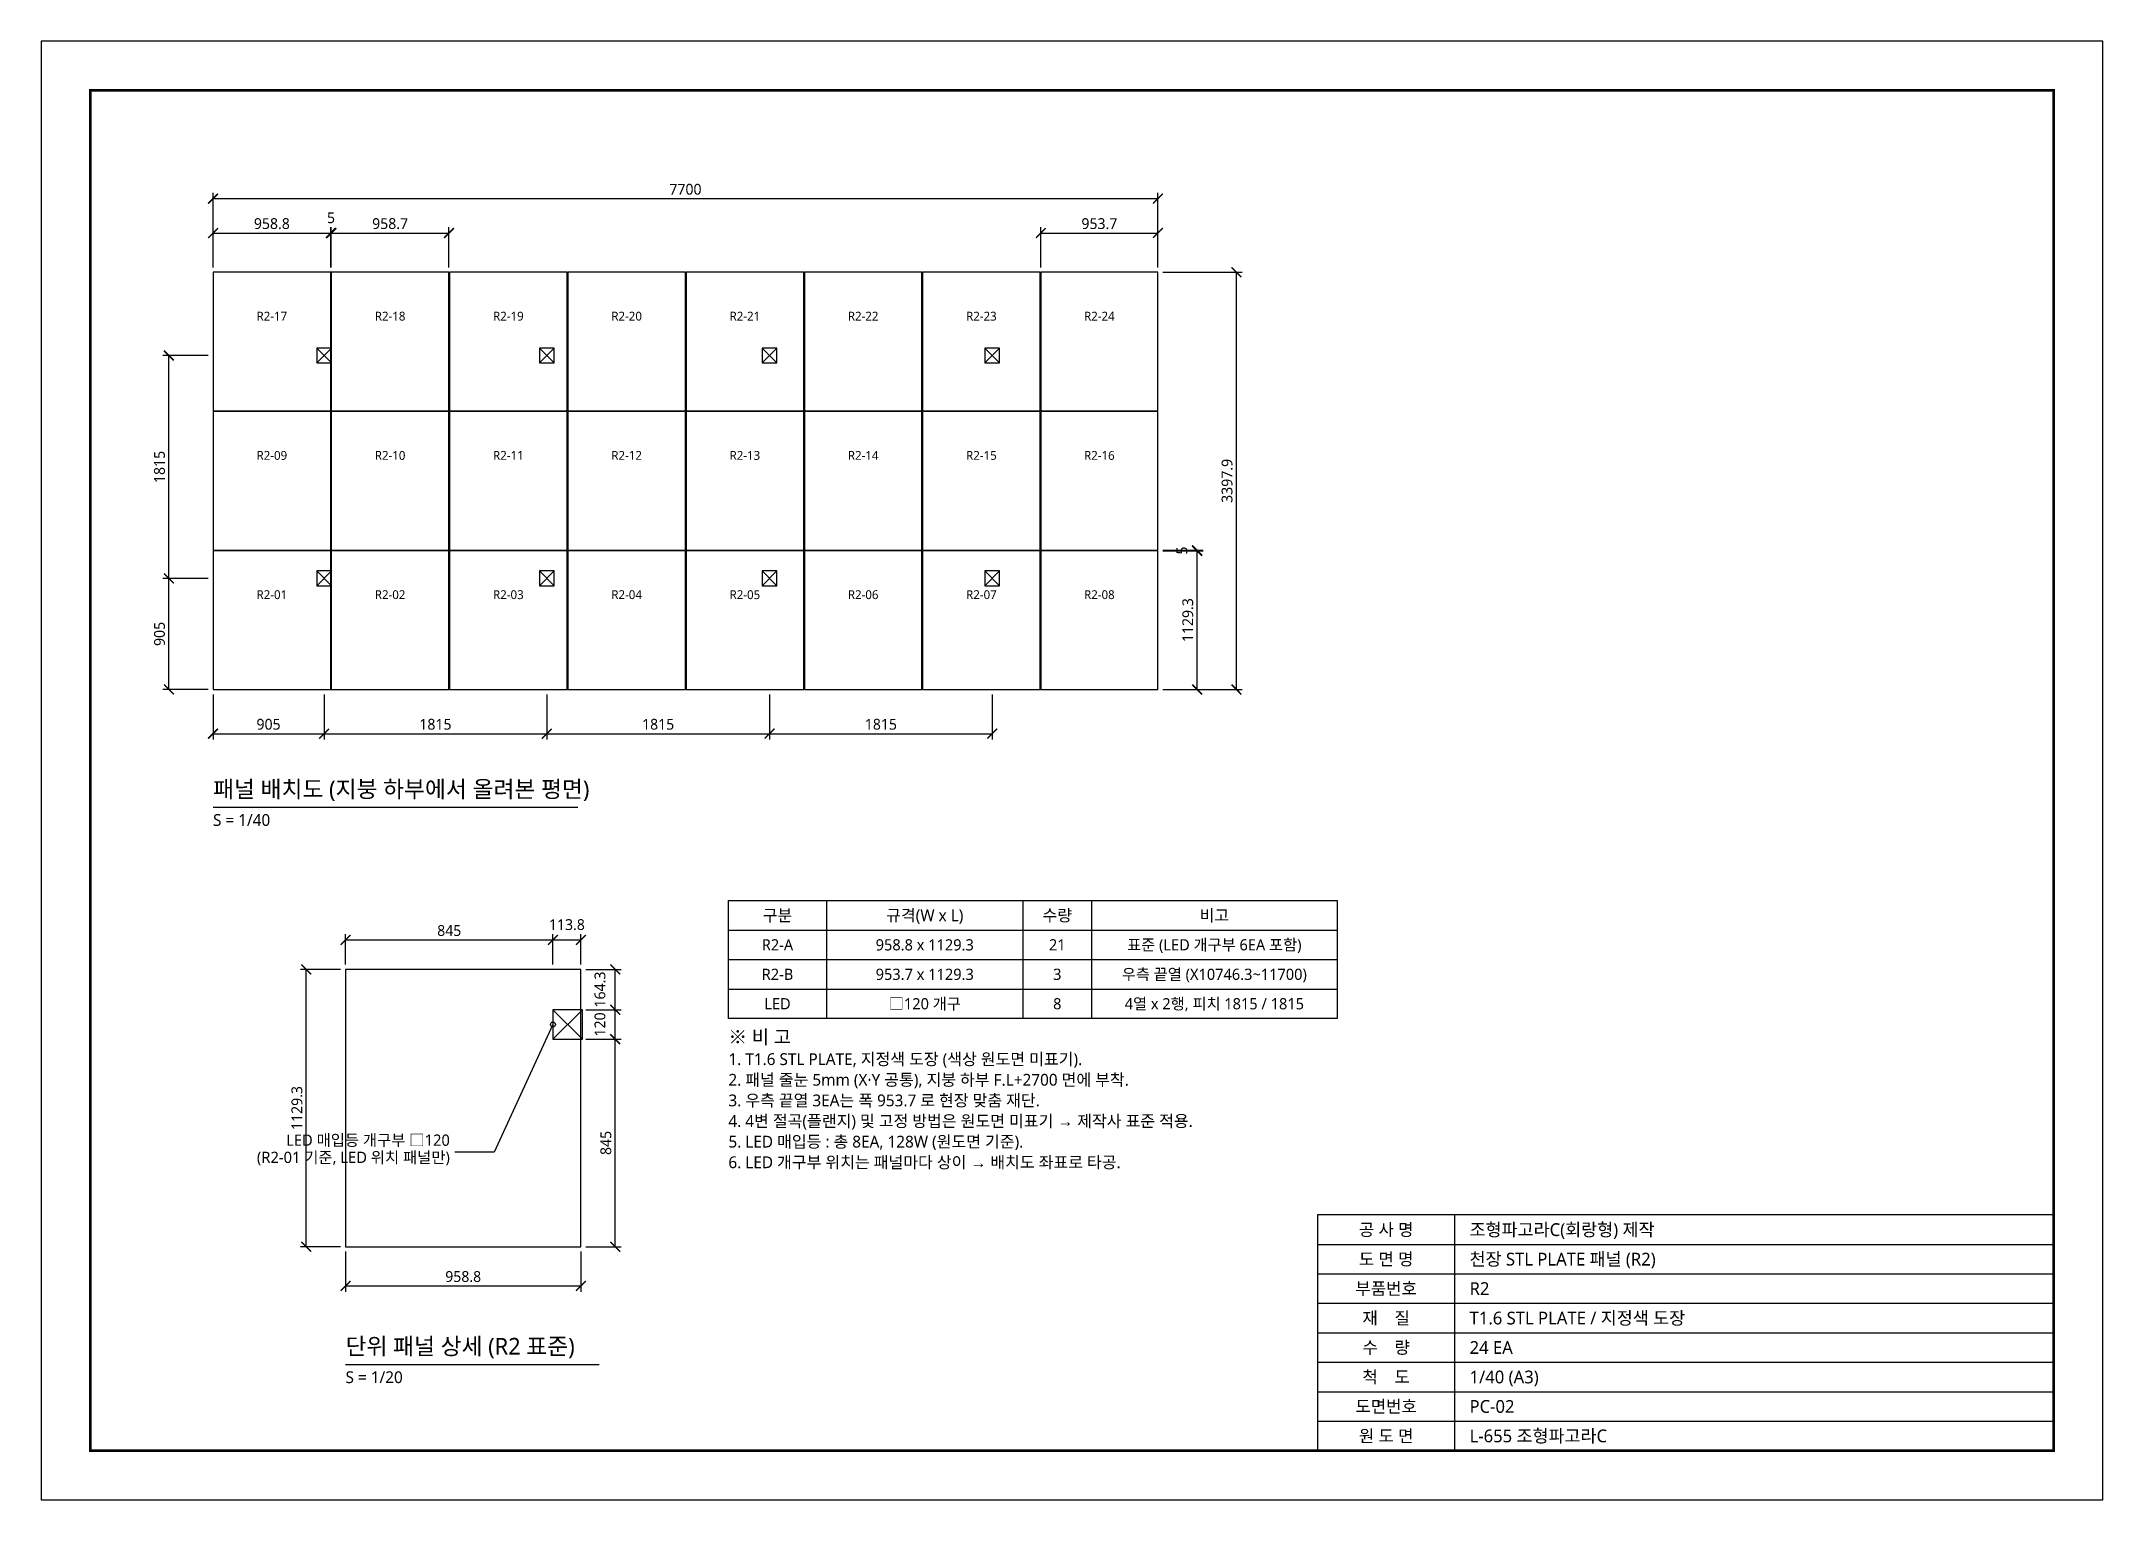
# Model space of a CAD drawing. Header units: millimetres. Extents: x 0 to 650420, y 0 to 14850.
# Drawn here: x 100000 to 116800, y 0 to 11880 of the extents above; entities that cross this region are included whole.
import ezdxf
from ezdxf.enums import TextEntityAlignment as Align

# ---------------------------------------------------------------- set-up
doc = ezdxf.new("R2010")
doc.units = ezdxf.units.MM
for name, color, linetype in [('DIM', 3, 'Continuous'), ('FRAME', 7, 'Continuous'), ('OUTLINE', 7, 'Continuous'), ('TEXT', 7, 'Continuous'), ('THIN', 8, 'Continuous')]:
    doc.layers.add(name, color=color, linetype=linetype)
doc.styles.add('KOR', font='NanumGothic.ttf')
doc.dimstyles.new('PART', dxfattribs={"dimtxt": 2.2, "dimasz": 2, "dimexe": 1.2, "dimexo": 1, "dimgap": 0.8, "dimtad": 1, "dimdec": 1, "dimlfac": 100, "dimdsep": 46, "dimtxsty": 'KOR', "dimblk": 'ARCHTICK', "dimcen": 2.5, "dimclrd": 3, "dimclre": 3, "dimclrt": 3, "dimazin": 3, "dimtfac": 0.5, "dimtmove": 2, "dimatfit": 3})

msp = doc.modelspace()

# ---------------------------------------------------------------- texts
at = {"layer": 'TEXT', "style": 'KOR'}
for s, p in [('R2-17', (101879.4, 9583.25)), ('R2-18', (102843.15, 9583.25)), ('R2-19', (103806.9, 9583.25)), ('R2-20', (104770.65, 9583.25)), ('R2-21', (105734.4, 9583.25)), ('R2-22', (106698.15, 9583.25)), ('R2-23', (107661.9, 9583.25)), ('R2-24', (108623.15, 9583.25)), ('R2-09', (101879.4, 8448.95)), ('R2-10', (102843.15, 8448.95)), ('R2-11', (103806.9, 8448.95)), ('R2-12', (104770.65, 8448.95)), ('R2-13', (105734.4, 8448.95)), ('R2-14', (106698.15, 8448.95)), ('R2-15', (107661.9, 8448.95)), ('R2-16', (108623.15, 8448.95)), ('R2-01', (101879.4, 7314.65)), ('R2-02', (102843.15, 7314.65)), ('R2-03', (103806.9, 7314.65)), ('R2-04', (104770.65, 7314.65)), ('R2-05', (105734.4, 7314.65)), ('R2-06', (106698.15, 7314.65)), ('R2-07', (107661.9, 7314.65)), ('R2-08', (108623.15, 7314.65))]:
    msp.add_text(s, height=72, dxfattribs=at).set_placement(p, align=Align.BOTTOM_CENTER)
for s, height, p in [('패널 배치도 (지붕 하부에서 올려본 평면)', 136, (101400, 5680)), ('S = 1/40', 96, (101400, 5460)), ('※ 비 고', 112, (105600, 3680)), ('1. T1.6 STL PLATE, 지정색 도장 (색상 원도면 미표기).', 96, (105600, 3512)), ('2. 패널 줄눈 5mm (X·Y 공통), 지붕 하부 F.L+2700 면에 부착.', 96, (105600, 3344)), ('3. 우측 끝열 3EA는 폭 953.7 로 현장 맞춤 재단.', 96, (105600, 3176)), ('4. 4변 절곡(플랜지) 및 고정 방법은 원도면 미표기 → 제작사 표준 적용.', 96, (105600, 3008)), ('5. LED 매입등 : 총 8EA, 128W (원도면 기준).', 96, (105600, 2840)), ('6. LED 개구부 위치는 패널마다 상이 → 배치도 좌표로 타공.', 96, (105600, 2672)), ('단위 패널 상세 (R2 표준)', 136, (102480, 1141.4)), ('S = 1/20', 96, (102480, 921.4))]:
    msp.add_text(s, height=height, dxfattribs=at).set_placement(p, align=Align.BOTTOM_LEFT)
for s, height, p in [('구분', 96, (106000, 4760)), ('규격(W x L)', 96, (107200, 4760)), ('수량', 96, (108280, 4760)), ('비고', 96, (109560, 4760)), ('R2-A', 91.2, (106000, 4520)), ('958.8 x 1129.3', 91.2, (107200, 4520)), ('21', 91.2, (108280, 4520)), ('표준 (LED 개구부 6EA 포함)', 91.2, (109560, 4520)), ('R2-B', 91.2, (106000, 4280)), ('953.7 x 1129.3', 91.2, (107200, 4280)), ('3', 91.2, (108280, 4280)), ('우측 끝열 (X10746.3~11700)', 91.2, (109560, 4280)), ('LED', 91.2, (106000, 4040)), ('□120 개구', 91.2, (107200, 4040)), ('8', 91.2, (108280, 4040)), ('4열 x 2행, 피치 1815 / 1815', 91.2, (109560, 4040)), ('공 사 명', 100, (110960, 2200)), ('도 면 명', 100, (110960, 1960)), ('부품번호', 100, (110960, 1720)), ('재    질', 100, (110960, 1480)), ('수    량', 100, (110960, 1240)), ('척    도', 100, (110960, 1000)), ('도면번호', 100, (110960, 760)), ('원 도 면', 100, (110960, 520))]:
    msp.add_text(s, height=height, dxfattribs=at).set_placement(p, align=Align.MIDDLE_CENTER)
for s, p in [('LED 매입등 개구부 □120', (103330, 2855.4)), ('(R2-01 기준, LED 위치 패널만)', (103330, 2715.4))]:
    msp.add_text(s, height=92, dxfattribs=at).set_placement(p, align=Align.BOTTOM_RIGHT)
for s, p in [('조형파고라C(회랑형) 제작', (111640, 2200)), ('천장 STL PLATE 패널 (R2)', (111640, 1960)), ('R2', (111640, 1720)), ('T1.6 STL PLATE / 지정색 도장', (111640, 1480)), ('24 EA', (111640, 1240)), ('1/40 (A3)', (111640, 1000)), ('PC-02', (111640, 760)), ('L-655 조형파고라C', (111640, 520))]:
    msp.add_text(s, height=104, dxfattribs=at).set_placement(p, align=Align.MIDDLE_LEFT)

# ---------------------------------------------------------------- blocks, each defined once
blk = doc.blocks.new('_ARCHTICK')
at = {"color": 0, "linetype": 'BYBLOCK', "const_width": 0.15}
blk.add_lwpolyline([(-0.5, -0.5), (0.5, 0.5)], dxfattribs=at)

# ---------------------------------------------------------------- dimensions: what is measured, and where the dimension line sits
at = {"layer": 'DIM'}
for base, p1, p2, override in [((101400, 10597.9), (101400, 9997.9), (109100, 9997.9), {"dimscale": 40, "dimlfac": 1}), ((101400, 10317.9), (101400, 9997.9), (102358.8, 9997.9), {"dimscale": 40, "dimlfac": 1}), ((102358.8, 10317.9), (102358.8, 9997.9), (102363.8, 9997.9), {"dimscale": 40, "dimlfac": 1}), ((102363.8, 10317.9), (102363.8, 9997.9), (103322.5, 9997.9), {"dimscale": 40, "dimlfac": 1}), ((108146.3, 10317.9), (108146.3, 9997.9), (109100, 9997.9), {"dimscale": 40, "dimlfac": 1}), ((101400, 6240), (101400, 6600), (102305, 6600), {"dimscale": 40, "dimlfac": 1}), ((102305, 6240), (102305, 6600), (104120, 6600), {"dimscale": 40, "dimlfac": 1}), ((104120, 6240), (104120, 6600), (105935, 6600), {"dimscale": 40, "dimlfac": 1}), ((105935, 6240), (105935, 6600), (107750, 6600), {"dimscale": 40, "dimlfac": 1}), ((104170, 4560), (104170, 4320), (104397.6, 4320), {"dimscale": 40, "dimlfac": 0.5}), ((102480, 4560), (102480, 4320), (104170, 4320), {"dimscale": 40, "dimlfac": 0.5}), ((102480, 1741.4), (102480, 2061.4), (104397.6, 2061.4), {"dimscale": 40, "dimlfac": 0.5})]:
    msp.add_linear_dim(base=base, p1=p1, p2=p2, dimstyle='PART', override=override, dxfattribs=at).render()
for base, p1, p2, override in [((109740, 6600), (109100, 6600), (109100, 9997.9), {"dimscale": 40, "dimlfac": 1}), ((101040, 7505), (101400, 7505), (101400, 9320), {"dimscale": 40, "dimlfac": 1}), ((109420, 7729.3), (109100, 7729.3), (109100, 7734.3), {"dimscale": 40, "dimlfac": 1}), ((109420, 6600), (109100, 6600), (109100, 7729.3), {"dimscale": 40, "dimlfac": 1}), ((101040, 6600), (101400, 6600), (101400, 7505), {"dimscale": 40, "dimlfac": 1}), ((102160, 2061.4), (102480, 2061.4), (102480, 4320), {"dimscale": 40, "dimlfac": 0.5}), ((104677.6, 3991.4), (104397.6, 3991.4), (104397.6, 4320), {"dimscale": 40, "dimlfac": 0.5}), ((104677.6, 3751.4), (104397.6, 3751.4), (104397.6, 3991.4), {"dimscale": 40, "dimlfac": 0.5}), ((104677.6, 2061.4), (104397.6, 2061.4), (104397.6, 3751.4), {"dimscale": 40, "dimlfac": 0.5})]:
    msp.add_linear_dim(base=base, p1=p1, p2=p2, angle=90, dimstyle='PART', override=override, dxfattribs=at).render()

# ---------------------------------------------------------------- linework, layer by layer
at = {"layer": 'DIM'}
msp.add_lwpolyline([(104170, 3871.4), (103690, 2831.4), (103370, 2831.4)], dxfattribs=at)
msp.add_circle((104170, 3871.4), 20, dxfattribs=at)
at = {"layer": 'FRAME'}
for points in [[(100000, 0), (116800, 0), (116800, 11880), (100000, 11880)], [(105600, 4880), (110560, 4880), (110560, 3920), (105600, 3920)], [(110400, 400), (116400, 400), (116400, 2320), (110400, 2320)]]:
    msp.add_lwpolyline(points, close=True, dxfattribs=at)
at = {"layer": 'FRAME', "const_width": 20}
msp.add_lwpolyline([(100400, 400), (116400, 400), (116400, 11480), (100400, 11480)], close=True, dxfattribs=at)
at = {"layer": 'OUTLINE'}
for points in [[(101400, 8868.6), (102358.8, 8868.6), (102358.8, 9997.9), (101400, 9997.9)], [(102363.8, 8868.6), (103322.5, 8868.6), (103322.5, 9997.9), (102363.8, 9997.9)], [(103327.5, 8868.6), (104286.3, 8868.6), (104286.3, 9997.9), (103327.5, 9997.9)], [(104291.3, 8868.6), (105250, 8868.6), (105250, 9997.9), (104291.3, 9997.9)], [(105255, 8868.6), (106213.8, 8868.6), (106213.8, 9997.9), (105255, 9997.9)], [(106218.8, 8868.6), (107177.5, 8868.6), (107177.5, 9997.9), (106218.8, 9997.9)], [(107182.5, 8868.6), (108141.3, 8868.6), (108141.3, 9997.9), (107182.5, 9997.9)], [(108146.3, 8868.6), (109100, 8868.6), (109100, 9997.9), (108146.3, 9997.9)], [(102245, 9260), (102365, 9260), (102365, 9380), (102245, 9380)], [(104060, 9260), (104180, 9260), (104180, 9380), (104060, 9380)], [(105875, 9260), (105995, 9260), (105995, 9380), (105875, 9380)], [(107690, 9260), (107810, 9260), (107810, 9380), (107690, 9380)], [(101400, 7734.3), (102358.8, 7734.3), (102358.8, 8863.6), (101400, 8863.6)], [(102363.8, 7734.3), (103322.5, 7734.3), (103322.5, 8863.6), (102363.8, 8863.6)], [(103327.5, 7734.3), (104286.3, 7734.3), (104286.3, 8863.6), (103327.5, 8863.6)], [(104291.3, 7734.3), (105250, 7734.3), (105250, 8863.6), (104291.3, 8863.6)], [(105255, 7734.3), (106213.8, 7734.3), (106213.8, 8863.6), (105255, 8863.6)], [(106218.8, 7734.3), (107177.5, 7734.3), (107177.5, 8863.6), (106218.8, 8863.6)], [(107182.5, 7734.3), (108141.3, 7734.3), (108141.3, 8863.6), (107182.5, 8863.6)], [(108146.3, 7734.3), (109100, 7734.3), (109100, 8863.6), (108146.3, 8863.6)], [(101400, 6600), (102358.8, 6600), (102358.8, 7729.3), (101400, 7729.3)], [(102363.8, 6600), (103322.5, 6600), (103322.5, 7729.3), (102363.8, 7729.3)], [(103327.5, 6600), (104286.3, 6600), (104286.3, 7729.3), (103327.5, 7729.3)], [(104291.3, 6600), (105250, 6600), (105250, 7729.3), (104291.3, 7729.3)], [(105255, 6600), (106213.8, 6600), (106213.8, 7729.3), (105255, 7729.3)], [(106218.8, 6600), (107177.5, 6600), (107177.5, 7729.3), (106218.8, 7729.3)], [(107182.5, 6600), (108141.3, 6600), (108141.3, 7729.3), (107182.5, 7729.3)], [(108146.3, 6600), (109100, 6600), (109100, 7729.3), (108146.3, 7729.3)], [(102245, 7445), (102365, 7445), (102365, 7565), (102245, 7565)], [(104060, 7445), (104180, 7445), (104180, 7565), (104060, 7565)], [(105875, 7445), (105995, 7445), (105995, 7565), (105875, 7565)], [(107690, 7445), (107810, 7445), (107810, 7565), (107690, 7565)], [(102480, 2061.4), (104397.6, 2061.4), (104397.6, 4320), (102480, 4320)], [(104170, 3751.4), (104410, 3751.4), (104410, 3991.4), (104170, 3991.4)]]:
    msp.add_lwpolyline(points, close=True, dxfattribs=at)
at = {"layer": 'TEXT'}
for points in [[(101400, 5640), (104371.6, 5640)], [(102480, 1101.4), (104547.2, 1101.4)]]:
    msp.add_lwpolyline(points, dxfattribs=at)
at = {"layer": 'THIN'}
for p, q in [((102245, 9260), (102365, 9380)), ((102245, 9380), (102365, 9260)), ((104060, 9260), (104180, 9380)), ((104060, 9380), (104180, 9260)), ((105875, 9260), (105995, 9380)), ((105875, 9380), (105995, 9260)), ((107690, 9260), (107810, 9380)), ((107690, 9380), (107810, 9260)), ((102245, 7445), (102365, 7565)), ((102245, 7565), (102365, 7445)), ((104060, 7445), (104180, 7565)), ((104060, 7565), (104180, 7445)), ((105875, 7445), (105995, 7565)), ((105875, 7565), (105995, 7445)), ((107690, 7445), (107810, 7565)), ((107690, 7565), (107810, 7445)), ((104170, 3751.4), (104410, 3991.4)), ((104170, 3991.4), (104410, 3751.4))]:
    msp.add_line(p, q, dxfattribs=at)
for points in [[(106400, 4880), (106400, 3920)], [(108000, 4880), (108000, 3920)], [(108560, 4880), (108560, 3920)], [(105600, 4640), (110560, 4640)], [(105600, 4400), (110560, 4400)], [(105600, 4160), (110560, 4160)], [(111520, 400), (111520, 2320)], [(110400, 2080), (116400, 2080)], [(110400, 1840), (116400, 1840)], [(110400, 1600), (116400, 1600)], [(110400, 1360), (116400, 1360)], [(110400, 1120), (116400, 1120)], [(110400, 880), (116400, 880)], [(110400, 640), (116400, 640)]]:
    msp.add_lwpolyline(points, dxfattribs=at)

msp.set_redraw_order([(e.dxf.handle, doc.entitydb.next_handle()) for e in msp.query("TEXT MTEXT ATTDEF DIMENSION ARC_DIMENSION")])  # texts and dimensions are drawn at this point

doc.saveas('drawing.dxf')
